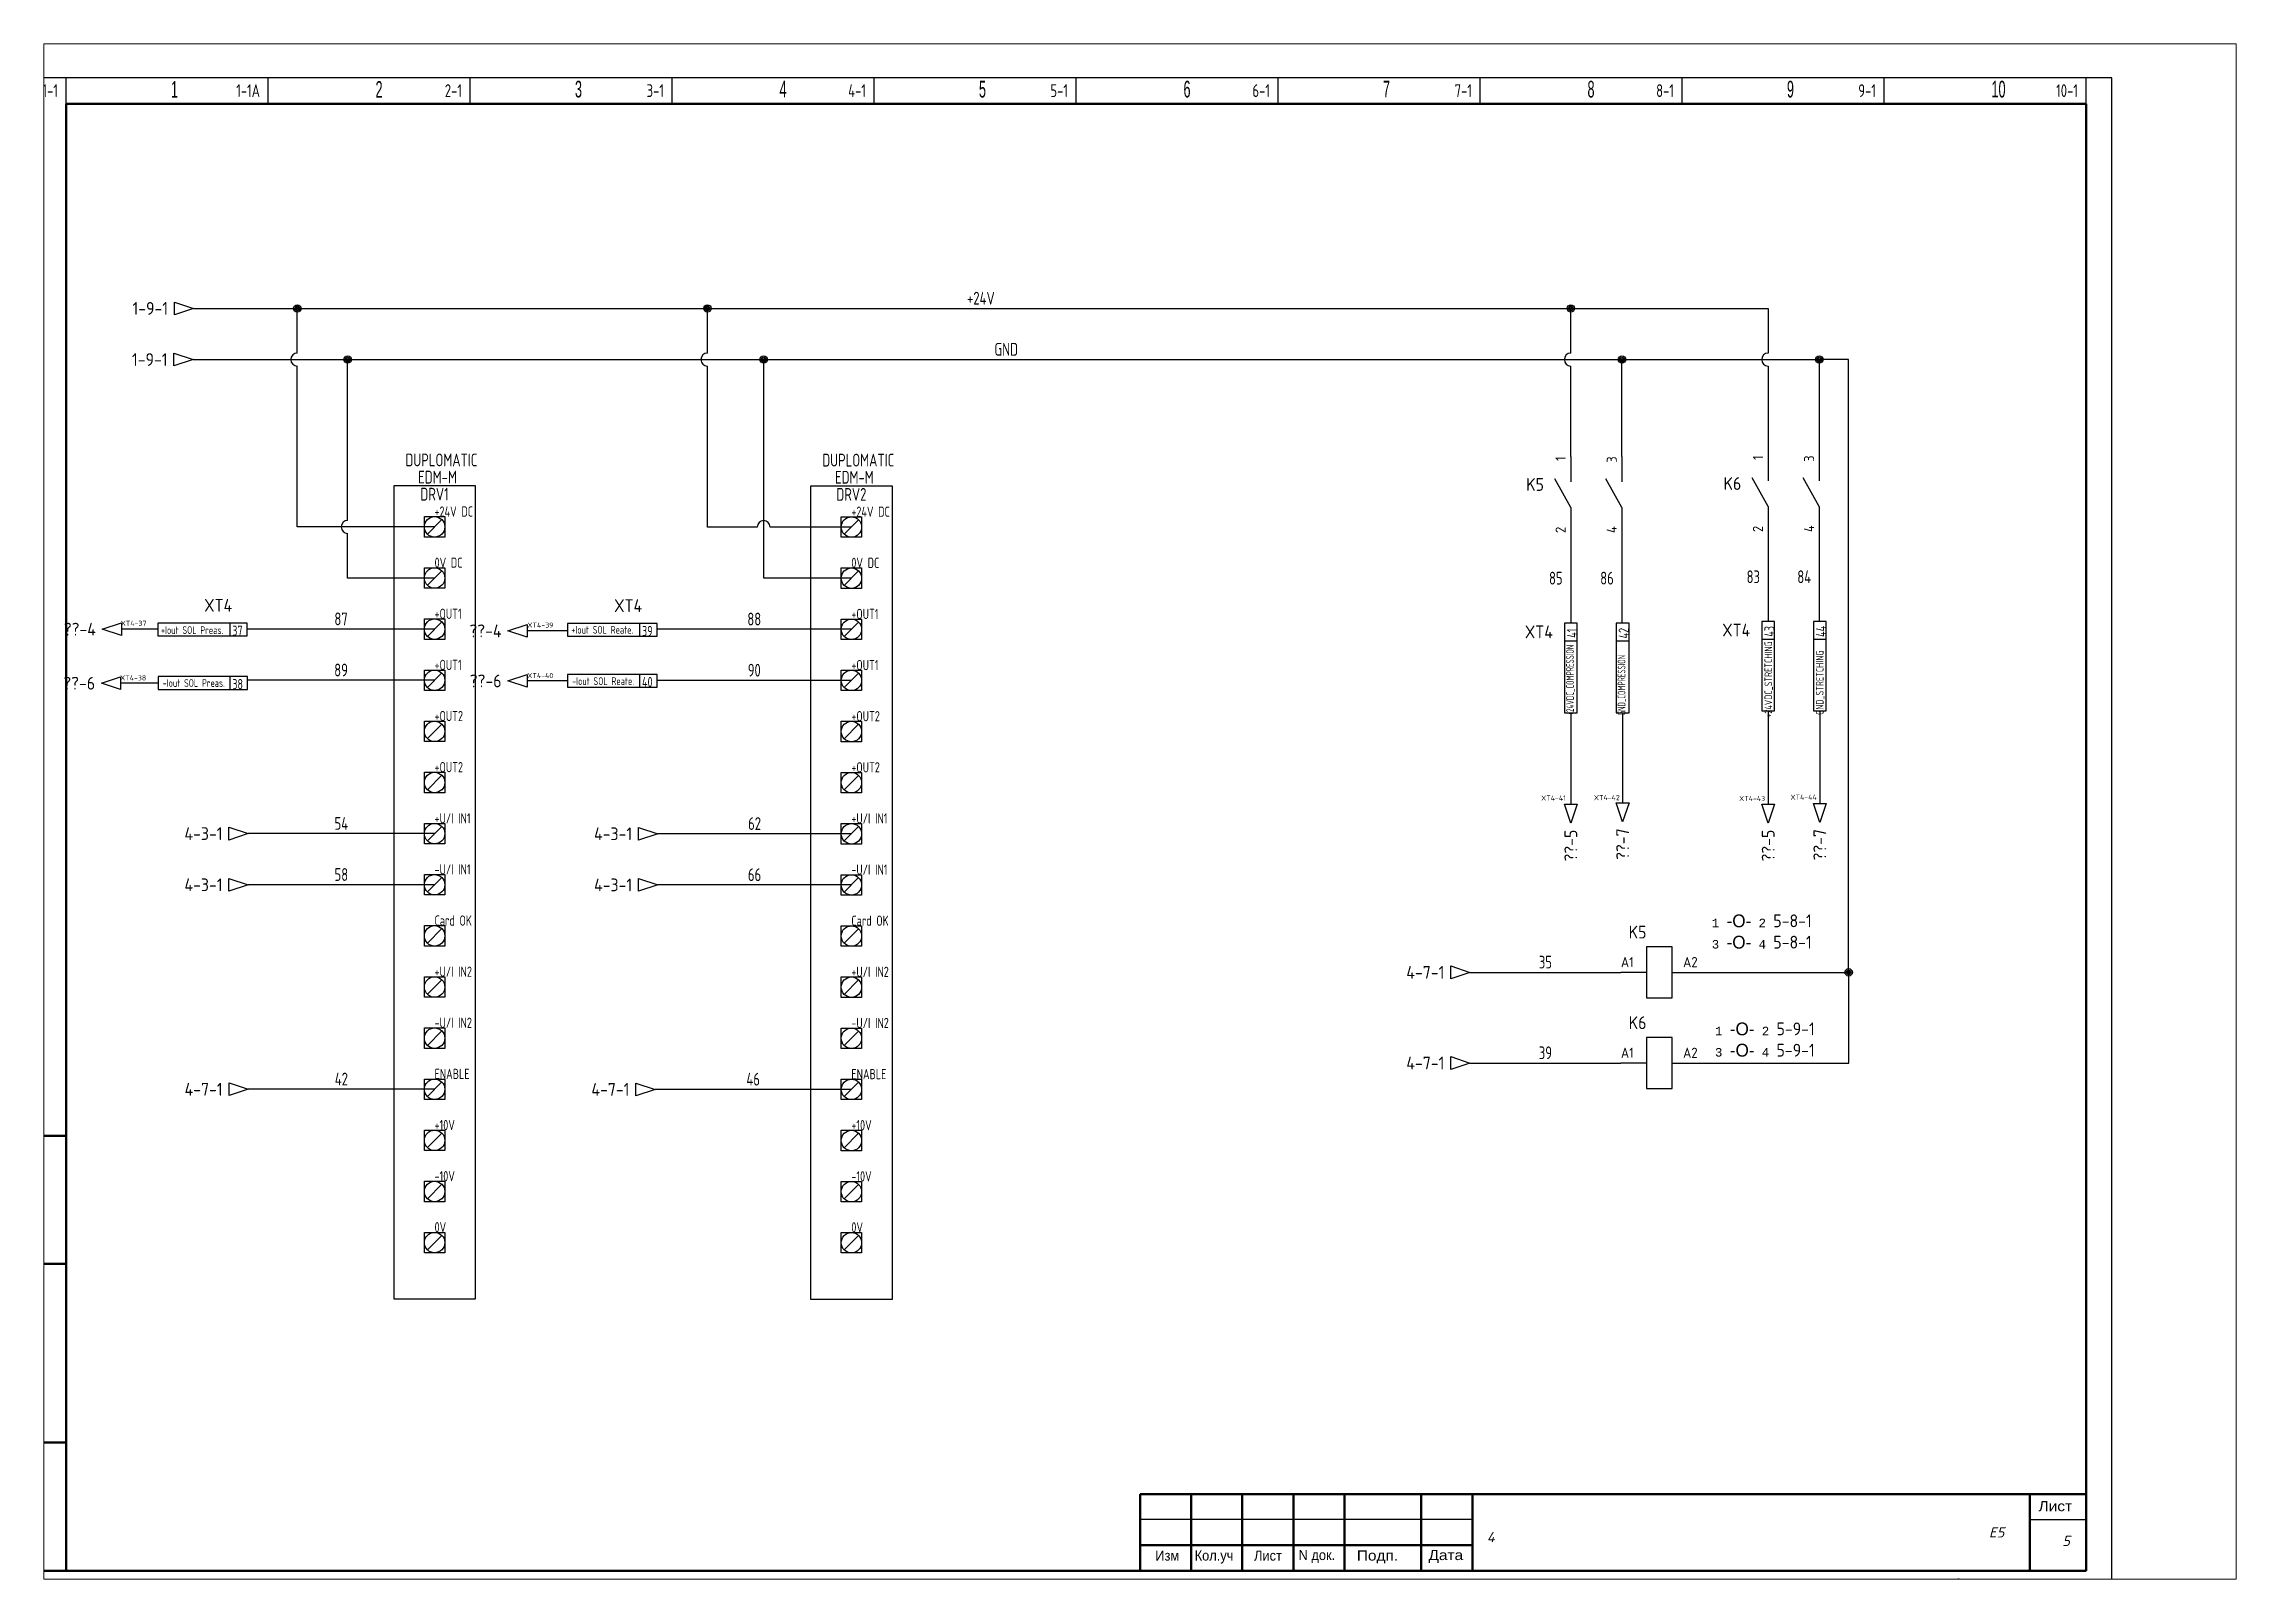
# Paper-space layout 'Layout2' of a CAD drawing. Extents: x 29 to 257, y 20 to 180.
# The model-space entities are those that its viewports show. They can reach past a viewport. Long polylines and large blocks are cut down to what shows.
import ezdxf
from ezdxf.enums import TextEntityAlignment as Align

# ---------------------------------------------------------------- set-up
doc = ezdxf.new("R2010")
doc.units = 0
doc.linetypes.add('Caddy_Solid', pattern=[0])
for name, color, linetype in [('100', 7, 'Continuous'), ('BLU_2.5mm^2', 5, 'Continuous'), ('DESC', 1, 'Continuous'), ('GRN_0.75mm^2', 3, 'Continuous'), ('MISC', 2, 'Continuous'), ('RED_2.5mm^2', 1, 'Continuous'), ('SYMS', 7, 'Continuous'), ('TAGS', 51, 'Continuous'), ('TERMS', 4, 'Continuous'), ('TITLE', 7, 'Continuous'), ('WIREFIXED', 130, 'Continuous'), ('WIRENO', 70, 'Continuous'), ('XREF', 7, 'Continuous')]:
    doc.layers.add(name, color=color, linetype=linetype)
doc.styles.add('Caddy_Vectorfont1n', font='arial.ttf', dxfattribs={"width": 1.1})
doc.styles.add('Caddy_Vectorfont1p', font='arial.ttf', dxfattribs={"width": 0.9})
doc.styles.add('ITALIC', font='ITALIC')
doc.styles.add('SIMPLEX', font='simplex')
doc.styles.add('WD_IEC', font='ISOCP2.shx', dxfattribs={"width": 0.9, "height": 4})

psp = doc.layouts.new('Layout2')

msp = doc.modelspace()

# ---------------------------------------------------------------- texts
at = {"lineweight": 60, "style": 'Caddy_Vectorfont1p', "width": 0.54}
for s, height, p in [('1', 3.27, (20.5, 288.1)), ('2', 3.27, (60.5, 288.1)), ('3', 3.27, (99.5, 288.16)), ('4', 3.27, (139.5, 288.16)), ('5', 3.27, (178.5, 288.16)), ('6', 3.27, (218.5, 288.16)), ('7', 3.27, (257.5, 288.16)), ('8', 3.27, (297.5, 288.16)), ('9', 3.27, (336.5, 288.16)), ('10', 3.275, (376.5, 288.16))]:
    msp.add_text(s, height=height, dxfattribs=at).set_placement(p)
at = {"layer": '100', "lineweight": 25, "style": 'Caddy_Vectorfont1n'}
for s, width, p in [('Лист', 1.1, (385.7, 11.64)), ('Изм', 0.913, (212.99, 1.97)), ('Кол.уч', 0.913, (220.68, 1.99)), ('Лист', 0.913, (232.29, 1.97)), ('N док.', 0.913, (241, 2.08)), ('Подп.', 1.1, (252.39, 1.99)), ('Дата', 1.1, (266.4, 2.08)), ('Формат А3', 1.1, (355.56, -3.51))]:
    msp.add_text(s, height=1.965, dxfattribs=dict(at, width=width)).set_placement(p)
at = {"layer": 'XREF', "char_height": 2.5, "attachment_point": 1, "style": 'WD_IEC'}
for s, insert in [('\\W1;{\\Fmonotxt.shx|c0;\\H0.67x;1 }{\\Facaderef.shx|c0;-O-} {\\Fmonotxt.shx|c0;\\H0.67x;2} 5-8-1\\P{\\Fmonotxt.shx|c0;\\H0.67x;3 }{\\Facaderef.shx|c0;-O-} {\\Fmonotxt.shx|c0;\\H0.67x;4} 5-8-1', (321.8, 128.36)), ('\\W1;{\\Fmonotxt.shx|c0;\\H0.67x;1 }{\\Facaderef.shx|c0;-O-} {\\Fmonotxt.shx|c0;\\H0.67x;2} 5-9-1\\P{\\Fmonotxt.shx|c0;\\H0.67x;3 }{\\Facaderef.shx|c0;-O-} {\\Fmonotxt.shx|c0;\\H0.67x;4} 5-9-1', (322.43, 107.23))]:
    msp.add_mtext(s, dxfattribs=dict(at, insert=insert))

# ---------------------------------------------------------------- blocks, each defined once
blk = doc.blocks.new('wd_tb')
at = {"layer": 'TITLE', "color": 1, "style": 'SIMPLEX'}
blk.add_attdef('CAD#', (-14.33, 3.62), '', height=1.25, rotation=90, dxfattribs=at)
at = {"layer": 'TITLE', "color": 1}
for tag, p, height, style in [('JOB#', (277.8, 5.56), 2, 'ITALIC'), ('ENGINEER', (9.37, -2.98), 1.25, 'ITALIC'), ('CHKDBY', (40.35, -2.98), 1.25, 'ITALIC'), ('DRAWNBY', (70.5, -3.39), 1.25, 'ITALIC'), ('DATE', (98.17, -3.8), 1.25, 'SIMPLEX'), ('SHTS', (385.36, -3.42), 2, 'ITALIC')]:
    blk.add_attdef(tag, p, '', height=height, dxfattribs=dict(at, style=style))
at = {"layer": 'TITLE', "color": 1, "style": 'ITALIC'}
for tag, p in [('DWG#', (377.5, 6.5)), ('TITLE#1', (133.27, -3.8)), ('TITLE#2', (163.84, -3.8)), ('TITLE#3', (197.71, -3.8))]:
    blk.add_attdef(tag, text='', height=2, dxfattribs=at).set_placement(p, align=Align.CENTER)
blk.add_attdef('SH#', text='', height=2, dxfattribs=at).set_placement((391.86, 4.83), align=Align.RIGHT)
at = {"layer": 'TITLE', "color": 7, "flags": 9}
blk.add_attdef('WD_TB', (-0.02, 0.56), '', height=1.57, dxfattribs=at)
at = {"layer": 'TITLE', "color": 1, "style": 'ITALIC', "flags": 3}
blk.add_attdef('TITLE#4', text='', height=2, dxfattribs=at).set_placement((230.75, -4.22), align=Align.CENTER)
blk = doc.blocks.new('DUPLOMATIC_018')
at = {"layer": 'SYMS'}
for p, q in [((-458.37, -44.06), (-474.37, -44.06)), ((-474.37, -44.06), (-474.37, -203.06)), ((-458.37, -203.06), (-458.37, -44.06)), ((-468.37, -50.06), (-464.37, -50.06)), ((-468.37, -54.06), (-468.37, -50.06)), ((-468.37, -50.06), (-464.37, -50.06)), ((-468.37, -54.06), (-468.37, -50.06)), ((-464.96, -50.64), (-467.79, -53.47)), ((-464.37, -50.06), (-464.37, -54.06)), ((-464.37, -50.06), (-464.37, -54.06)), ((-464.37, -54.06), (-468.37, -54.06)), ((-464.37, -54.06), (-468.37, -54.06)), ((-468.37, -60.06), (-464.37, -60.06)), ((-468.37, -64.06), (-468.37, -60.06)), ((-464.37, -64.06), (-468.37, -64.06)), ((-464.96, -60.64), (-467.79, -63.47)), ((-464.37, -60.06), (-464.37, -64.06)), ((-468.37, -70.06), (-464.37, -70.06)), ((-468.37, -74.06), (-468.37, -70.06)), ((-464.96, -70.64), (-467.79, -73.47)), ((-464.37, -70.06), (-464.37, -74.06)), ((-464.37, -74.06), (-468.37, -74.06)), ((-468.37, -80.06), (-464.37, -80.06)), ((-468.37, -84.06), (-468.37, -80.06)), ((-468.37, -80.06), (-464.37, -80.06)), ((-468.37, -84.06), (-468.37, -80.06)), ((-464.96, -80.64), (-467.79, -83.47)), ((-464.37, -80.06), (-464.37, -84.06)), ((-464.37, -80.06), (-464.37, -84.06)), ((-464.37, -84.06), (-468.37, -84.06)), ((-464.37, -84.06), (-468.37, -84.06)), ((-468.37, -90.06), (-464.37, -90.06)), ((-468.37, -94.06), (-468.37, -90.06)), ((-468.37, -90.06), (-464.37, -90.06)), ((-468.37, -94.06), (-468.37, -90.06)), ((-464.37, -94.06), (-468.37, -94.06)), ((-464.37, -94.06), (-468.37, -94.06)), ((-464.96, -90.64), (-467.79, -93.47)), ((-464.37, -90.06), (-464.37, -94.06)), ((-464.37, -90.06), (-464.37, -94.06)), ((-468.37, -100.06), (-464.37, -100.06)), ((-468.37, -104.06), (-468.37, -100.06)), ((-468.37, -100.06), (-464.37, -100.06)), ((-468.37, -104.06), (-468.37, -100.06)), ((-464.96, -100.64), (-467.79, -103.47)), ((-464.37, -100.06), (-464.37, -104.06)), ((-464.37, -100.06), (-464.37, -104.06)), ((-464.37, -104.06), (-468.37, -104.06)), ((-464.37, -104.06), (-468.37, -104.06)), ((-468.37, -110.06), (-464.37, -110.06)), ((-468.37, -114.06), (-468.37, -110.06)), ((-468.37, -110.06), (-464.37, -110.06)), ((-468.37, -114.06), (-468.37, -110.06)), ((-464.96, -110.64), (-467.79, -113.47)), ((-464.37, -110.06), (-464.37, -114.06)), ((-464.37, -110.06), (-464.37, -114.06)), ((-464.37, -114.06), (-468.37, -114.06)), ((-464.37, -114.06), (-468.37, -114.06)), ((-468.37, -120.06), (-464.37, -120.06)), ((-468.37, -124.06), (-468.37, -120.06)), ((-464.37, -124.06), (-468.37, -124.06)), ((-464.96, -120.64), (-467.79, -123.47)), ((-464.37, -120.06), (-464.37, -124.06)), ((-468.37, -130.06), (-464.37, -130.06)), ((-468.37, -134.06), (-468.37, -130.06)), ((-468.37, -130.06), (-464.37, -130.06)), ((-468.37, -134.06), (-468.37, -130.06)), ((-464.96, -130.64), (-467.79, -133.47)), ((-464.37, -130.06), (-464.37, -134.06)), ((-464.37, -130.06), (-464.37, -134.06)), ((-464.37, -134.06), (-468.37, -134.06)), ((-464.37, -134.06), (-468.37, -134.06)), ((-468.37, -140.06), (-464.37, -140.06)), ((-468.37, -144.06), (-468.37, -140.06)), ((-468.37, -140.06), (-464.37, -140.06)), ((-468.37, -144.06), (-468.37, -140.06)), ((-464.96, -140.64), (-467.79, -143.47)), ((-464.37, -140.06), (-464.37, -144.06)), ((-464.37, -140.06), (-464.37, -144.06)), ((-464.37, -144.06), (-468.37, -144.06)), ((-464.37, -144.06), (-468.37, -144.06)), ((-468.37, -150.06), (-464.37, -150.06)), ((-468.37, -154.06), (-468.37, -150.06)), ((-468.37, -150.06), (-464.37, -150.06)), ((-468.37, -154.06), (-468.37, -150.06)), ((-464.37, -154.06), (-468.37, -154.06)), ((-464.37, -154.06), (-468.37, -154.06)), ((-464.96, -150.64), (-467.79, -153.47)), ((-464.37, -150.06), (-464.37, -154.06)), ((-464.37, -150.06), (-464.37, -154.06)), ((-468.37, -160.06), (-464.37, -160.06)), ((-468.37, -164.06), (-468.37, -160.06)), ((-464.96, -160.64), (-467.79, -163.47)), ((-464.37, -160.06), (-464.37, -164.06)), ((-464.37, -164.06), (-468.37, -164.06)), ((-468.37, -170.06), (-464.37, -170.06)), ((-468.37, -174.06), (-468.37, -170.06)), ((-464.96, -170.64), (-467.79, -173.47)), ((-464.37, -170.06), (-464.37, -174.06)), ((-464.37, -174.06), (-468.37, -174.06)), ((-468.37, -180.06), (-464.37, -180.06)), ((-468.37, -184.06), (-468.37, -180.06)), ((-468.37, -180.06), (-464.37, -180.06)), ((-468.37, -184.06), (-468.37, -180.06)), ((-464.37, -184.06), (-468.37, -184.06)), ((-464.37, -184.06), (-468.37, -184.06)), ((-464.96, -180.64), (-467.79, -183.47)), ((-464.37, -180.06), (-464.37, -184.06)), ((-464.37, -180.06), (-464.37, -184.06)), ((-468.37, -190.05), (-464.37, -190.05)), ((-468.37, -194.05), (-468.37, -190.05)), ((-468.37, -190.05), (-464.37, -190.05)), ((-468.37, -194.05), (-468.37, -190.05)), ((-464.96, -190.64), (-467.79, -193.47)), ((-464.37, -190.05), (-464.37, -194.05)), ((-464.37, -190.05), (-464.37, -194.05)), ((-464.37, -194.05), (-468.37, -194.05)), ((-464.37, -194.05), (-468.37, -194.05)), ((-474.37, -203.06), (-458.37, -203.06))]:
    blk.add_line(p, q, dxfattribs=at)
for centre in [(-466.37, -52.06), (-466.37, -62.06), (-466.37, -72.06), (-466.37, -82.06), (-466.37, -92.06), (-466.37, -102.06), (-466.37, -112.06), (-466.37, -122.06), (-466.37, -132.06), (-466.37, -142.06), (-466.37, -152.06), (-466.37, -162.06), (-466.37, -172.06), (-466.37, -182.06), (-466.37, -192.05)]:
    blk.add_circle(centre, 2, dxfattribs=at)
at = {"style": 'WD_IEC', "width": 0.8}
for tag, p in [('TERM01', (-466.37, -50.06)), ('TERM02', (-466.37, -60.06)), ('TERM03', (-466.37, -70.06)), ('TERM04', (-466.37, -80.06)), ('TERM05', (-466.37, -90.06)), ('TERM06', (-466.37, -100.06)), ('TERM07', (-466.37, -110.06)), ('TERM08', (-466.37, -120.06)), ('TERM09', (-466.37, -130.06)), ('TERM10', (-466.37, -140.06)), ('TERM11', (-466.37, -150.06)), ('TERM12', (-466.37, -160.06)), ('TERM13', (-466.37, -170.06)), ('TERM14', (-466.37, -180.06)), ('TERM15', (-466.37, -190.05))]:
    blk.add_attdef(tag, p, '', height=2, dxfattribs=at)
at = {"style": 'WD_IEC', "flags": 1}
for tag, p in [('X4TERM01', (-466.37, -52.06)), ('X4TERM02', (-466.37, -62.06)), ('X4TERM03', (-466.37, -72.06)), ('X4TERM04', (-466.37, -82.06)), ('X4TERM05', (-466.37, -92.06)), ('X4TERM06', (-466.37, -102.06)), ('X4TERM07', (-466.37, -112.06)), ('X4TERM08', (-466.37, -122.06)), ('X4TERM09', (-466.37, -132.06)), ('X4TERM10', (-466.37, -142.06)), ('X4TERM11', (-466.37, -152.06)), ('X4TERM12', (-466.37, -162.06)), ('X4TERM13', (-466.37, -172.06)), ('X4TERM14', (-466.37, -182.06)), ('X4TERM15', (-466.37, -192.05))]:
    blk.add_attdef(tag, p, '', height=0.08, dxfattribs=at)
at = {"flags": 1}
blk.add_attdef('X4LINK', (-466.37, -52.06), '', height=0.01, dxfattribs=at)
at = {"layer": 'SYMS', "style": 'WD_IEC'}
for tag, width, p in [('INST', 0.8, (-466.37, -25.56)), ('MFG', 0.8, (-466.37, -31.56)), ('LOC', 0.8, (-466.37, -28.56)), ('CAT', 0.8, (-466.37, -34.56)), ('LINE2', 0.9, (-466.37, -40.56)), ('LINE1', 0.9, (-466.37, -37.56)), ('DESC', 0.9, (-466.37, -43.59)), ('TAG', 0.8, (-466.37, -46.91))]:
    blk.add_attdef(tag, text='', height=2.5, dxfattribs=dict(at, width=width)).set_placement(p, align=Align.CENTER)
at = {"layer": 'SYMS', "linetype": 'Continuous', "style": 'WD_IEC', "width": 0.9, "flags": 9}
blk.add_attdef('ASSYCODE', text='', height=0.32, dxfattribs=at).set_placement((-462.69, -34.92), align=Align.CENTER)
blk = doc.blocks.new('VCR21')
for p, q in [((0, 7.5), (0, 2.5)), ((0, -2.5), (-3.125, 3.125)), ((0, -2.5), (0, -7.5))]:
    blk.add_line(p, q)
at = {"style": 'WD_IEC'}
for tag, p in [('INST', (-5.25, 7.75)), ('LOC', (-5.25, 4.25)), ('TAG2', (-5.25, 0.75)), ('XREF', (-5.25, -3.75)), ('DESC1', (-5.25, -7.6)), ('DESC3', (-5.25, -14.6)), ('DESC2', (-5.25, -11.1))]:
    blk.add_attdef(tag, text='', height=2.5, dxfattribs=at).set_placement(p, align=Align.RIGHT)
blk.add_attdef('TERM01', text='', height=2, rotation=90, dxfattribs=at).set_placement((-1, 7.5), align=Align.RIGHT)
at = {"style": 'WD_IEC', "flags": 1}
for tag, p, height in [('X2TERM01', (0, 7.5), 0.32), ('X4LINK', (-2, 0), 0.32), ('X1LINK', (-0.5, 0), 0.32), ('CONTACT', (4, -3.5), 1), ('FAMILY', (4, -5), 1), ('X8TERM02', (0, -7.5), 0.32)]:
    blk.add_attdef(tag, p, '', height=height, dxfattribs=at)
at = {"style": 'WD_IEC'}
blk.add_attdef('TERM02', (-1, -7.5), '', height=2, rotation=90, dxfattribs=at)
blk = doc.blocks.new('HCR1')
for p, q in [((-2.5, 0), (-7.5, 0)), ((2.5, 0), (7.5, 0))]:
    blk.add_line(p, q)
blk.add_lwpolyline([(-2.5, -5), (2.5, -5), (2.5, 5), (-2.5, 5)], close=True)
at = {"style": 'WD_IEC'}
for tag, p in [('INST', (-2.5, 13.62)), ('TAG1', (-2.5, 6.62)), ('LOC', (-2.5, 10.12)), ('DESC1', (-2.5, -10)), ('DESC2', (-2.5, -13.5)), ('DESC3', (-2.5, -17))]:
    blk.add_attdef(tag, text='', height=2.5, dxfattribs=at).set_placement(p, align=Align.RIGHT)
for tag, p, height, flags in [('MFG', (4.92, 12.12), 1.5, 9), ('CAT', (4.92, 9.62), 1.5, 9), ('X2LINK', (0, 5), 0.32, 1), ('X4TERM01', (-7.5, 0), 0.32, 1), ('TERM01', (-7.5, 1), 2, 8), ('X1TERM02', (7.5, 0), 0.32, 1), ('ASSYCODE', (3.5, -1.5), 1, 1), ('FAMILY', (3.5, -3), 1, 1), ('CATDESC', (3.5, -4.5), 1, 1), ('X8LINK', (0, -5), 0.32, 1)]:
    blk.add_attdef(tag, p, '', height=height, dxfattribs=dict(at, flags=flags))
at = {"style": 'WD_IEC', "flags": 8}
blk.add_attdef('TERM02', text='', height=2, dxfattribs=at).set_placement((7.5, 1), align=Align.RIGHT)
at = {"lineweight": 15, "style": 'WD_IEC'}
for tag, p in [('NO', (26.25, 0)), ('NC', (26.25, -4))]:
    blk.add_attdef(tag, text='', height=2.5, dxfattribs=at).set_placement(p, align=Align.RIGHT)
for tag, p in [('XREFNO', (27.75, 0)), ('XREFNC', (27.75, -4))]:
    blk.add_attdef(tag, p, '', height=2.5, dxfattribs=at)
blk = doc.blocks.new('WDDOT')
for radius in [0.72, 0.449, 0.223]:
    blk.add_circle((0, 0), radius)
blk = doc.blocks.new('HA1D3')
blk.add_lwpolyline([(0, 0), (-3.75, -1.25), (-3.75, 1.25)], close=True)
at = {"style": 'WD_IEC'}
blk.add_attdef('XREF', text='', height=2.5, dxfattribs=at).set_placement((-5, 0), align=Align.MIDDLE_RIGHT)
at = {"style": 'WD_IEC', "flags": 1}
blk.add_attdef('SIGCODE', text='', height=1, dxfattribs=at).set_placement((-2.5, 1.8), align=Align.RIGHT)
at = {"style": 'WD_IEC'}
for tag, p, height, flags in [('X1TERM01', (0, 0), 0.32, 1), ('WIRENO', (1.25, 1), 2.5, 8)]:
    blk.add_attdef(tag, p, '', height=height, dxfattribs=dict(at, flags=flags))
blk.add_attdef('DESC1', text='', height=2.5, dxfattribs=at).set_placement((1.25, -1), align=Align.TOP_LEFT)
blk = doc.blocks.new('WD_WNH')
at = {"linetype": 'Continuous', "style": 'WD_IEC', "width": 0.8}
blk.add_attdef('WIRENO', text='', height=2.5, dxfattribs=at).set_placement((0, 0.75), align=Align.CENTER)
at = {"style": 'WD_IEC', "flags": 1}
for tag, p in [('W08USER', (0, 0.375)), ('W04USER', (0, 0.875)), ('W05USER', (0, 0.75)), ('W09USER', (0, 0.25)), ('W03USER', (0, 1)), ('W06USER', (0, 0.625)), ('W07USER', (0, 0.5)), ('W02USER', (0, 1.125)), ('W01USER', (0, 1.25)), ('W10USER', (0, 0.125))]:
    blk.add_attdef(tag, text='', height=0.08, dxfattribs=at).set_placement(p, align=Align.CENTER)
blk = doc.blocks.new('WD_WNV')
at = {"linetype": 'Continuous', "style": 'WD_IEC', "width": 0.8}
blk.add_attdef('WIRENO', text='', height=2.5, dxfattribs=at).set_placement((-1.6, 0), align=Align.MIDDLE_RIGHT)
at = {"style": 'WD_IEC', "flags": 1}
for tag, p in [('W08USER', (-1, 0.375)), ('W04USER', (-1, 0.875)), ('W05USER', (-1, 0.75)), ('W09USER', (-1, 0.25)), ('W03USER', (-1, 1)), ('W06USER', (-1, 0.625)), ('W07USER', (-1, 0.5)), ('W02USER', (-1, 1.125)), ('W01USER', (-1, 1.25)), ('W10USER', (-1, 0.125))]:
    blk.add_attdef(tag, text='', height=0.08, dxfattribs=at).set_placement(p, align=Align.CENTER)
blk = doc.blocks.new('VT0001_002')
at = {"layer": 'BLU_2.5mm^2', "color": 0, "transparency": 33554687}
blk.add_line((0, -3.43), (2.5, -3.43), dxfattribs=at)
blk.add_lwpolyline([(0, -17.5), (2.5, -17.5), (2.5, 0), (0, 0)], close=True, dxfattribs=at)
at = {"color": 2, "lineweight": 15, "true_color": 0xf1eb1f, "transparency": 33554687, "style": 'WD_IEC'}
for tag, p in [('INST', (-2.25, 5.32)), ('LOC', (-2.25, 1.32)), ('DESC1', (-2.25, -10.43)), ('DESC2', (-2.25, -13.93)), ('DESC3', (-2.25, -17.43))]:
    blk.add_attdef(tag, text='', height=2.5, dxfattribs=at).set_placement(p, align=Align.RIGHT)
at = {"color": 2, "lineweight": 15, "true_color": 0xf1eb1f, "transparency": 33554687, "style": 'WD_IEC', "flags": 1}
for tag, p, height in [('ASSYCODE', (2.75, 7.32), 1), ('CATDESC', (2.75, 5.82), 1), ('MFG', (2.75, 3.82), 1.5), ('CAT', (2.75, 1.32), 1.5)]:
    blk.add_attdef(tag, p, '', height=height, dxfattribs=at)
at = {"color": 2, "lineweight": 15, "true_color": 0xf1eb1f, "transparency": 33554687, "style": 'WD_IEC', "width": 0.8}
blk.add_attdef('TERM01', text='', height=2, rotation=89.5557, dxfattribs=at).set_placement((0.47, -1.92), align=Align.TOP_CENTER)
at = {"color": 0, "transparency": 33554687, "flags": 1}
blk.add_attdef('X2LINK', (1.25, 0), '', height=0.01, dxfattribs=at)
at = {"color": 0, "transparency": 33554687, "style": 'WD_IEC', "flags": 1}
for tag, p, height in [('X2TERM01', (1.25, 0), 0.08), ('STRIPSEQ', (0, -3.43), 0.03), ('LINKTERM', (0, -3.47), 0.03), ('X8TERM01', (1.25, -17.5), 0.08)]:
    blk.add_attdef(tag, p, '', height=height, dxfattribs=at)
at = {"color": 2, "lineweight": 15, "true_color": 0xf1eb1f, "transparency": 33554687, "style": 'WD_IEC', "flags": 8}
blk.add_attdef('TAGSTRIP', text='', height=2.5, dxfattribs=at).set_placement((-2.25, -2.93), align=Align.RIGHT)
blk = doc.blocks.new('HA1S4')
blk.add_lwpolyline([(0, -3.75), (-1.25, 0), (1.25, 0)], close=True)
at = {"style": 'WD_IEC', "flags": 8}
blk.add_attdef('WIRENO', (-1, 1.25), '', height=2.5, rotation=90, dxfattribs=at)
at = {"style": 'WD_IEC'}
blk.add_attdef('DESC1', text='', height=2.5, rotation=90, dxfattribs=at).set_placement((1, 1.25), align=Align.TOP_LEFT)
at = {"style": 'WD_IEC', "flags": 1}
blk.add_attdef('X2TERM01', (0, 0), '', height=0.32, dxfattribs=at)
blk.add_attdef('SIGCODE', text='', height=1, dxfattribs=at).set_placement((-2.5, -3.2), align=Align.RIGHT)
at = {"style": 'WD_IEC'}
blk.add_attdef('XREF', text='', height=2.5, rotation=90, dxfattribs=at).set_placement((0, -5), align=Align.MIDDLE_RIGHT)
blk = doc.blocks.new('HA1S3')
blk.add_lwpolyline([(-3.75, 0), (0, 1.25), (0, -1.25)], close=True)
at = {"style": 'WD_IEC'}
blk.add_attdef('XREF', text='', height=2.5, dxfattribs=at).set_placement((-5, 0), align=Align.MIDDLE_RIGHT)
at = {"style": 'WD_IEC', "flags": 1}
blk.add_attdef('SIGCODE', text='', height=1, dxfattribs=at).set_placement((-2.5, 1.8), align=Align.RIGHT)
at = {"style": 'WD_IEC'}
for tag, p, height, flags in [('X1TERM01', (0, 0), 0.32, 1), ('WIRENO', (1.25, 1), 2.5, 8)]:
    blk.add_attdef(tag, p, '', height=height, dxfattribs=dict(at, flags=flags))
blk.add_attdef('DESC1', text='', height=2.5, dxfattribs=at).set_placement((1.25, -1), align=Align.TOP_LEFT)

# ---------------------------------------------------------------- linework, layer by layer
at = {"linetype": 'Caddy_Solid', "lineweight": 25}
for p, q in [((0, 287), (0, 292)), ((39.5, 287), (39.5, 292)), ((79, 287), (79, 292)), ((118.5, 287), (118.5, 292)), ((158, 287), (158, 292)), ((197.5, 287), (197.5, 292)), ((237, 287), (237, 292)), ((276.5, 287), (276.5, 292)), ((316, 287), (316, 292)), ((355.5, 287), (355.5, 292)), ((395, 287), (395, 292))]:
    msp.add_line(p, q, dxfattribs=at)
at = {"layer": '100', "linetype": 'Caddy_Solid', "lineweight": 50}
for p, q in [((0, 286.94), (395, 286.94)), ((0, 286.94), (0, 0)), ((395, 286.94), (395, 0)), ((-12, 85.06), (0, 85.06)), ((-12, 60), (0, 60)), ((-12, 25.06), (0, 25.06)), ((210, 15), (395, 15)), ((210, 0), (210, 15)), ((220, 0), (220, 15)), ((230, 0), (230, 15)), ((240, 0), (240, 15)), ((250, 0), (250, 15)), ((265, 0), (265, 15)), ((275, 0), (275, 15)), ((384, 0), (384, 15)), ((210, 5), (275, 5)), ((395, 0), (-12, 0))]:
    msp.add_line(p, q, dxfattribs=at)
at = {"layer": '100', "linetype": 'Caddy_Solid', "lineweight": 25}
for p, q in [((275, 10), (210, 10)), ((384, 10), (395, 10))]:
    msp.add_line(p, q, dxfattribs=at)
at = {"layer": 'GRN_0.75mm^2'}
for p, q in [((17.91, 184.16), (10.82, 184.16)), ((72.04, 184.17), (35.47, 184.17)), ((98.07, 183.83), (90.14, 183.83)), ((153.55, 184.14), (115.57, 184.14)), ((17.97, 173.59), (10.66, 173.59)), ((72.04, 174.17), (35.47, 174.17)), ((98.07, 174.04), (90.14, 174.04)), ((153.55, 174.14), (115.57, 174.14)), ((72.04, 144.17), (35.58, 144.17)), ((153.55, 144.14), (115.68, 144.14)), ((72.04, 134.17), (35.58, 134.17)), ((153.55, 134.14), (115.68, 134.14)), ((274.51, 117.04), (304.03, 117.04)), ((274.51, 99.3), (304.03, 99.3)), ((72.04, 94.17), (35.6, 94.17)), ((153.55, 94.14), (115.15, 94.14))]:
    msp.add_line(p, q, dxfattribs=at)
at = {"layer": 'RED_2.5mm^2'}
for p, q in [((24.93, 246.9), (332.83, 246.9)), ((45.2, 238.17), (45.2, 246.9)), ((125.4, 238.17), (125.4, 246.9)), ((294.24, 238.17), (294.24, 246.9)), ((332.83, 246.9), (332.83, 238.17)), ((24.83, 236.9), (342.83, 236.9)), ((55.05, 205.44), (55.05, 236.9)), ((136.4, 194.14), (136.4, 236.9)), ((304.24, 217.97), (304.24, 236.9)), ((342.83, 236.9), (342.83, 218.15)), ((348.55, 236.9), (342.83, 236.9)), ((348.55, 117.04), (348.55, 236.9)), ((45.2, 204.17), (45.2, 235.63)), ((125.4, 204.14), (125.4, 235.63)), ((294.24, 217.97), (294.24, 235.63)), ((332.83, 235.63), (332.83, 218.15)), ((72.04, 204.17), (45.2, 204.17)), ((55.05, 194.17), (55.05, 202.9)), ((135.13, 204.14), (125.4, 204.14)), ((153.55, 204.14), (137.67, 204.14)), ((294.24, 202.97), (294.24, 185.31)), ((304.24, 202.97), (304.24, 185.31)), ((332.83, 203.15), (332.83, 185.66)), ((342.83, 203.15), (342.83, 185.66)), ((72.04, 194.17), (55.05, 194.17)), ((153.55, 194.14), (136.4, 194.14)), ((294.24, 167.81), (294.24, 149.94)), ((304.37, 167.81), (304.37, 150.2)), ((332.83, 168.16), (332.83, 149.94)), ((342.93, 168.16), (342.93, 150.07)), ((319.03, 117.04), (348.55, 117.04)), ((348.58, 99.3), (348.58, 117.04)), ((319.03, 99.3), (348.58, 99.3))]:
    msp.add_line(p, q, dxfattribs=at)
for centre, start, end in [((45.2, 236.9), 90, 270), ((125.4, 236.9), 90, 270), ((294.24, 236.9), 90, 270), ((332.83, 236.9), 90, 270), ((55.05, 204.17), 90, 270), ((136.4, 204.14), 0, 180)]:
    msp.add_arc(centre, 1.27, start, end, dxfattribs=at)
at = {"layer": 'SYMS'}
msp.add_lwpolyline([(-20, -5), (400, -5), (400, 292), (-20, 292)], close=True, dxfattribs=at)

# ---------------------------------------------------------------- block references
ref = msp.add_blockref('HA1D3', (24.93, 246.9), dxfattribs=at)
ref.add_attrib('XREF', '1-9-1', dxfattribs={"layer": 'XREF', "height": 2.5, "style": 'WD_IEC'}).set_placement((19.93, 246.9), align=Align.MIDDLE_RIGHT)
for p in [(45.2, 246.9), (125.4, 246.9), (294.24, 246.9), (55.05, 236.9), (136.4, 236.9), (304.24, 236.9), (342.83, 236.9), (348.58, 117.04)]:
    msp.add_blockref('WDDOT', p, dxfattribs=at)
ref = msp.add_blockref('HA1D3', (24.83, 236.9), dxfattribs=at)
ref.add_attrib('XREF', '1-9-1', dxfattribs={"layer": 'XREF', "height": 2.5, "style": 'WD_IEC'}).set_placement((19.83, 236.9), align=Align.MIDDLE_RIGHT)
ref = msp.add_blockref('DUPLOMATIC_018', (538.42, 256.23), dxfattribs=at)
ref.add_attrib('MFG', 'DUPLOMATIC', dxfattribs={"height": 2.5, "style": 'WD_IEC', "width": 0.8}).set_placement((73.38, 216.01), align=Align.CENTER)
ref.add_attrib('TAG', 'DRV1', dxfattribs={"layer": 'TAGS', "height": 2.5, "style": 'WD_IEC', "width": 0.8}).set_placement((72.04, 209.32), align=Align.CENTER)
ref.add_attrib('CAT', 'EDM-M', dxfattribs={"height": 2.5, "style": 'WD_IEC', "width": 0.8}).set_placement((72.62, 212.65), align=Align.CENTER)
ref.add_attrib('TERM01', '+24V DC', (72.04, 206.17), dxfattribs={"layer": 'TERMS', "height": 2, "style": 'WD_IEC', "width": 0.8})
ref.add_attrib('TERM02', '0V DC', (72.04, 196.17), dxfattribs={"layer": 'TERMS', "height": 2, "style": 'WD_IEC', "width": 0.8})
ref.add_attrib('TERM03', '+OUT1', (72.04, 186.17), dxfattribs={"layer": 'TERMS', "height": 2, "style": 'WD_IEC', "width": 0.8})
ref.add_attrib('TERM04', '+OUT1', (72.04, 176.17), dxfattribs={"layer": 'TERMS', "height": 2, "style": 'WD_IEC', "width": 0.8})
ref.add_attrib('TERM05', '+OUT2', (72.04, 166.17), dxfattribs={"layer": 'TERMS', "height": 2, "style": 'WD_IEC', "width": 0.8})
ref.add_attrib('TERM06', '+OUT2', (72.04, 156.17), dxfattribs={"layer": 'TERMS', "height": 2, "style": 'WD_IEC', "width": 0.8})
ref.add_attrib('TERM07', '+U/I IN1', (72.04, 146.17), dxfattribs={"layer": 'TERMS', "height": 2, "style": 'WD_IEC', "width": 0.8})
ref.add_attrib('TERM08', '-U/I IN1', (72.04, 136.17), dxfattribs={"layer": 'TERMS', "height": 2, "style": 'WD_IEC', "width": 0.8})
ref.add_attrib('TERM09', 'Card OK', (72.04, 126.17), dxfattribs={"layer": 'TERMS', "height": 2, "style": 'WD_IEC', "width": 0.8})
ref.add_attrib('TERM10', '+U/I IN2', (72.04, 116.17), dxfattribs={"layer": 'TERMS', "height": 2, "style": 'WD_IEC', "width": 0.8})
ref.add_attrib('TERM11', '-U/I IN2', (72.04, 106.17), dxfattribs={"layer": 'TERMS', "height": 2, "style": 'WD_IEC', "width": 0.8})
ref.add_attrib('TERM12', 'ENABLE', (72.04, 96.17), dxfattribs={"layer": 'TERMS', "height": 2, "style": 'WD_IEC', "width": 0.8})
ref.add_attrib('TERM13', '+10V', (72.04, 86.17), dxfattribs={"layer": 'TERMS', "height": 2, "style": 'WD_IEC', "width": 0.8})
ref.add_attrib('TERM14', '-10V', (72.04, 76.17), dxfattribs={"layer": 'TERMS', "height": 2, "style": 'WD_IEC', "width": 0.8})
ref.add_attrib('TERM15', '0V', (72.04, 66.18), dxfattribs={"layer": 'TERMS', "height": 2, "style": 'WD_IEC', "width": 0.8})
ref = msp.add_blockref('DUPLOMATIC_018', (619.93, 256.2), dxfattribs=at)
ref.add_attrib('MFG', 'DUPLOMATIC', dxfattribs={"height": 2.5, "style": 'WD_IEC', "width": 0.8}).set_placement((154.89, 215.98), align=Align.CENTER)
ref.add_attrib('TAG', 'DRV2', dxfattribs={"layer": 'TAGS', "height": 2.5, "style": 'WD_IEC', "width": 0.8}).set_placement((153.55, 209.28), align=Align.CENTER)
ref.add_attrib('CAT', 'EDM-M', dxfattribs={"height": 2.5, "style": 'WD_IEC', "width": 0.8}).set_placement((154.13, 212.62), align=Align.CENTER)
ref.add_attrib('TERM01', '+24V DC', (153.55, 206.14), dxfattribs={"layer": 'TERMS', "height": 2, "style": 'WD_IEC', "width": 0.8})
ref.add_attrib('TERM02', '0V DC', (153.55, 196.14), dxfattribs={"layer": 'TERMS', "height": 2, "style": 'WD_IEC', "width": 0.8})
ref.add_attrib('TERM03', '+OUT1', (153.55, 186.14), dxfattribs={"layer": 'TERMS', "height": 2, "style": 'WD_IEC', "width": 0.8})
ref.add_attrib('TERM04', '+OUT1', (153.55, 176.14), dxfattribs={"layer": 'TERMS', "height": 2, "style": 'WD_IEC', "width": 0.8})
ref.add_attrib('TERM05', '+OUT2', (153.55, 166.14), dxfattribs={"layer": 'TERMS', "height": 2, "style": 'WD_IEC', "width": 0.8})
ref.add_attrib('TERM06', '+OUT2', (153.55, 156.14), dxfattribs={"layer": 'TERMS', "height": 2, "style": 'WD_IEC', "width": 0.8})
ref.add_attrib('TERM07', '+U/I IN1', (153.55, 146.14), dxfattribs={"layer": 'TERMS', "height": 2, "style": 'WD_IEC', "width": 0.8})
ref.add_attrib('TERM08', '-U/I IN1', (153.55, 136.14), dxfattribs={"layer": 'TERMS', "height": 2, "style": 'WD_IEC', "width": 0.8})
ref.add_attrib('TERM09', 'Card OK', (153.55, 126.14), dxfattribs={"layer": 'TERMS', "height": 2, "style": 'WD_IEC', "width": 0.8})
ref.add_attrib('TERM10', '+U/I IN2', (153.55, 116.14), dxfattribs={"layer": 'TERMS', "height": 2, "style": 'WD_IEC', "width": 0.8})
ref.add_attrib('TERM11', '-U/I IN2', (153.55, 106.14), dxfattribs={"layer": 'TERMS', "height": 2, "style": 'WD_IEC', "width": 0.8})
ref.add_attrib('TERM12', 'ENABLE', (153.55, 96.14), dxfattribs={"layer": 'TERMS', "height": 2, "style": 'WD_IEC', "width": 0.8})
ref.add_attrib('TERM13', '+10V', (153.55, 86.14), dxfattribs={"layer": 'TERMS', "height": 2, "style": 'WD_IEC', "width": 0.8})
ref.add_attrib('TERM14', '-10V', (153.55, 76.14), dxfattribs={"layer": 'TERMS', "height": 2, "style": 'WD_IEC', "width": 0.8})
ref.add_attrib('TERM15', '0V', (153.55, 66.15), dxfattribs={"layer": 'TERMS', "height": 2, "style": 'WD_IEC', "width": 0.8})
ref = msp.add_blockref('VCR21', (294.24, 210.47), dxfattribs=at)
ref.add_attrib('TAG2', 'K5', dxfattribs={"layer": 'TAGS', "height": 2.5, "style": 'WD_IEC'}).set_placement((288.99, 211.22), align=Align.RIGHT)
ref.add_attrib('TERM01', '1', dxfattribs={"layer": 'TERMS', "height": 2, "rotation": 90, "style": 'WD_IEC'}).set_placement((293.24, 217.97), align=Align.RIGHT)
ref.add_attrib('TERM02', '2', (293.24, 202.97), dxfattribs={"layer": 'TERMS', "height": 2, "rotation": 90, "style": 'WD_IEC'})
ref = msp.add_blockref('VCR21', (304.24, 210.47), dxfattribs=at)
ref.add_attrib('TERM01', '3', dxfattribs={"layer": 'TERMS', "height": 2, "rotation": 90, "style": 'WD_IEC'}).set_placement((303.24, 217.97), align=Align.RIGHT)
ref.add_attrib('TERM02', '4', (303.24, 202.97), dxfattribs={"layer": 'TERMS', "height": 2, "rotation": 90, "style": 'WD_IEC'})
ref = msp.add_blockref('VCR21', (332.83, 210.65), dxfattribs=at)
ref.add_attrib('TAG2', 'K6', dxfattribs={"layer": 'TAGS', "height": 2.5, "style": 'WD_IEC'}).set_placement((327.58, 211.4), align=Align.RIGHT)
ref.add_attrib('TERM01', '1', dxfattribs={"layer": 'TERMS', "height": 2, "rotation": 90, "style": 'WD_IEC'}).set_placement((331.83, 218.15), align=Align.RIGHT)
ref.add_attrib('TERM02', '2', (331.83, 203.15), dxfattribs={"layer": 'TERMS', "height": 2, "rotation": 90, "style": 'WD_IEC'})
ref = msp.add_blockref('VCR21', (342.83, 210.65), dxfattribs=at)
ref.add_attrib('TERM01', '3', dxfattribs={"layer": 'TERMS', "height": 2, "rotation": 90, "style": 'WD_IEC'}).set_placement((341.83, 218.15), align=Align.RIGHT)
ref.add_attrib('TERM02', '4', (341.83, 203.15), dxfattribs={"layer": 'TERMS', "height": 2, "rotation": 90, "style": 'WD_IEC'})
ref = msp.add_blockref('VT0001_002', (35.41, 185.33), dxfattribs=dict(at, rotation=270))
ref.add_attrib('TERM01', '37', dxfattribs={"layer": 'TERMS', "color": 2, "lineweight": 15, "true_color": 0xf1eb1f, "transparency": 33554687, "height": 2, "rotation": 359.5557, "style": 'WD_IEC', "width": 0.8}).set_placement((33.49, 184.86), align=Align.TOP_CENTER)
ref.add_attrib('TAGSTRIP', 'XT4', dxfattribs={"layer": 'TAGS', "color": 2, "lineweight": 15, "true_color": 0xf1eb1f, "transparency": 33554687, "height": 2.5, "style": 'WD_IEC', "flags": 8}).set_placement((32.48, 187.58), align=Align.RIGHT)
ref.add_attrib('DESC1', '+Iout SOL Preas.', dxfattribs={"layer": 'DESC', "color": 2, "lineweight": 15, "true_color": 0xf1eb1f, "transparency": 33554687, "height": 1.5, "style": 'WD_IEC', "width": 0.8}).set_placement((30.71, 183.23), align=Align.RIGHT)
ref = msp.add_blockref('VT0001_002', (115.57, 185.27), dxfattribs=dict(at, rotation=270))
ref.add_attrib('TERM01', '39', dxfattribs={"layer": 'TERMS', "color": 2, "lineweight": 15, "true_color": 0xf1eb1f, "transparency": 33554687, "height": 2, "rotation": 359.5557, "style": 'WD_IEC', "width": 0.8}).set_placement((113.65, 184.8), align=Align.TOP_CENTER)
ref.add_attrib('TAGSTRIP', 'XT4', dxfattribs={"layer": 'TAGS', "color": 2, "lineweight": 15, "true_color": 0xf1eb1f, "transparency": 33554687, "height": 2.5, "style": 'WD_IEC', "flags": 8}).set_placement((112.65, 187.52), align=Align.RIGHT)
ref.add_attrib('DESC1', '+Iout SOL Reate.', dxfattribs={"layer": 'DESC', "color": 2, "lineweight": 15, "true_color": 0xf1eb1f, "transparency": 33554687, "height": 1.5, "style": 'WD_IEC', "width": 0.8}).set_placement((110.9, 183.29), align=Align.RIGHT)
ref = msp.add_blockref('HA1S3', (10.82, 184.16), dxfattribs=at)
ref.add_attrib('SIGCODE', 'XT4-37', dxfattribs={"layer": 'MISC', "height": 1, "style": 'WD_IEC'}).set_placement((15.7, 184.81), align=Align.RIGHT)
ref.add_attrib('XREF', '??-4', dxfattribs={"layer": 'XREF', "height": 2.5, "style": 'WD_IEC'}).set_placement((5.82, 184.16), align=Align.MIDDLE_RIGHT)
ref = msp.add_blockref('HA1S3', (90.14, 183.83), dxfattribs=at)
ref.add_attrib('SIGCODE', 'XT4-39', dxfattribs={"layer": 'MISC', "height": 1, "style": 'WD_IEC'}).set_placement((95.27, 184.46), align=Align.RIGHT)
ref.add_attrib('XREF', '??-4', dxfattribs={"layer": 'XREF', "height": 2.5, "style": 'WD_IEC'}).set_placement((85.14, 183.83), align=Align.MIDDLE_RIGHT)
ref = msp.add_blockref('VT0001_002', (292.99, 185.31), dxfattribs=at)
ref.add_attrib('TERM01', '41', dxfattribs={"layer": 'TERMS', "color": 2, "lineweight": 15, "true_color": 0xf1eb1f, "transparency": 33554687, "height": 2, "rotation": 89.5557, "style": 'WD_IEC', "width": 0.8}).set_placement((293.47, 183.39), align=Align.TOP_CENTER)
ref.add_attrib('TAGSTRIP', 'XT4', dxfattribs={"layer": 'TAGS', "color": 2, "lineweight": 15, "true_color": 0xf1eb1f, "transparency": 33554687, "height": 2.5, "style": 'WD_IEC', "flags": 8}).set_placement((290.74, 182.39), align=Align.RIGHT)
ref.add_attrib('DESC1', '+24VDC_COMPRESSION', dxfattribs={"layer": 'DESC', "color": 2, "lineweight": 15, "true_color": 0xf1eb1f, "transparency": 33554687, "height": 1.5, "rotation": 90, "style": 'WD_IEC', "width": 0.6}).set_placement((294.83, 181.1), align=Align.RIGHT)
ref = msp.add_blockref('VT0001_002', (303.12, 185.31), dxfattribs=at)
ref.add_attrib('TERM01', '42', dxfattribs={"layer": 'TERMS', "color": 2, "lineweight": 15, "true_color": 0xf1eb1f, "transparency": 33554687, "height": 2, "rotation": 89.5557, "style": 'WD_IEC', "width": 0.8}).set_placement((303.59, 183.39), align=Align.TOP_CENTER)
ref.add_attrib('DESC1', 'GND_COMPRESSION', dxfattribs={"layer": 'DESC', "color": 2, "lineweight": 15, "true_color": 0xf1eb1f, "transparency": 33554687, "height": 1.5, "rotation": 90, "style": 'WD_IEC', "width": 0.6}).set_placement((304.91, 179.12), align=Align.RIGHT)
ref = msp.add_blockref('VT0001_002', (331.58, 185.66), dxfattribs=at)
ref.add_attrib('TERM01', '43', dxfattribs={"layer": 'TERMS', "color": 2, "lineweight": 15, "true_color": 0xf1eb1f, "transparency": 33554687, "height": 2, "rotation": 89.5557, "style": 'WD_IEC', "width": 0.8}).set_placement((332.06, 183.74), align=Align.TOP_CENTER)
ref.add_attrib('TAGSTRIP', 'XT4', dxfattribs={"layer": 'TAGS', "color": 2, "lineweight": 15, "true_color": 0xf1eb1f, "transparency": 33554687, "height": 2.5, "style": 'WD_IEC', "flags": 8}).set_placement((329.33, 182.74), align=Align.RIGHT)
ref.add_attrib('DESC1', '+24VDC_STRETCHING', dxfattribs={"layer": 'DESC', "color": 2, "lineweight": 15, "true_color": 0xf1eb1f, "transparency": 33554687, "height": 1.5, "rotation": 90, "style": 'WD_IEC', "width": 0.7}).set_placement((333.61, 181.77), align=Align.RIGHT)
ref = msp.add_blockref('VT0001_002', (341.68, 185.66), dxfattribs=at)
ref.add_attrib('TERM01', '44', dxfattribs={"layer": 'TERMS', "color": 2, "lineweight": 15, "true_color": 0xf1eb1f, "transparency": 33554687, "height": 2, "rotation": 89.5557, "style": 'WD_IEC', "width": 0.8}).set_placement((342.16, 183.74), align=Align.TOP_CENTER)
ref.add_attrib('DESC1', 'GND_STRETCHING', dxfattribs={"layer": 'DESC', "color": 2, "lineweight": 15, "true_color": 0xf1eb1f, "transparency": 33554687, "height": 1.5, "rotation": 90, "style": 'WD_IEC', "width": 0.7}).set_placement((343.66, 179.98), align=Align.RIGHT)
ref = msp.add_blockref('HA1S3', (10.66, 173.59), dxfattribs=at)
ref.add_attrib('SIGCODE', 'XT4-38', dxfattribs={"layer": 'MISC', "height": 1, "style": 'WD_IEC'}).set_placement((15.65, 174.14), align=Align.RIGHT)
ref.add_attrib('XREF', '??-6', dxfattribs={"layer": 'XREF', "height": 2.5, "style": 'WD_IEC'}).set_placement((5.66, 173.59), align=Align.MIDDLE_RIGHT)
ref = msp.add_blockref('VT0001_002', (35.47, 174.89), dxfattribs=dict(at, rotation=270))
ref.add_attrib('TERM01', '38', dxfattribs={"layer": 'TERMS', "color": 2, "lineweight": 15, "true_color": 0xf1eb1f, "transparency": 33554687, "height": 2, "rotation": 359.5557, "style": 'WD_IEC', "width": 0.8}).set_placement((33.55, 174.42), align=Align.TOP_CENTER)
ref.add_attrib('DESC1', '-Iout SOL Preas.', dxfattribs={"layer": 'DESC', "color": 2, "lineweight": 15, "true_color": 0xf1eb1f, "transparency": 33554687, "height": 1.5, "style": 'WD_IEC', "width": 0.8}).set_placement((31.03, 172.88), align=Align.RIGHT)
ref = msp.add_blockref('HA1S3', (90.14, 174.04), dxfattribs=at)
ref.add_attrib('SIGCODE', 'XT4-40', dxfattribs={"layer": 'MISC', "height": 1, "style": 'WD_IEC'}).set_placement((95.25, 174.58), align=Align.RIGHT)
ref.add_attrib('XREF', '??-6', dxfattribs={"layer": 'XREF', "height": 2.5, "style": 'WD_IEC'}).set_placement((85.14, 174.04), align=Align.MIDDLE_RIGHT)
ref = msp.add_blockref('VT0001_002', (115.57, 175.31), dxfattribs=dict(at, rotation=270))
ref.add_attrib('TERM01', '40', dxfattribs={"layer": 'TERMS', "color": 2, "lineweight": 15, "true_color": 0xf1eb1f, "transparency": 33554687, "height": 2, "rotation": 359.5557, "style": 'WD_IEC', "width": 0.8}).set_placement((113.65, 174.83), align=Align.TOP_CENTER)
ref.add_attrib('DESC1', '-Iout SOL Reate.', dxfattribs={"layer": 'DESC', "color": 2, "lineweight": 15, "true_color": 0xf1eb1f, "transparency": 33554687, "height": 1.5, "style": 'WD_IEC', "width": 0.8}).set_placement((111.05, 173.25), align=Align.RIGHT)
ref = msp.add_blockref('HA1S4', (294.24, 149.94), dxfattribs=at)
ref.add_attrib('SIGCODE', 'XT4-41', dxfattribs={"layer": 'MISC', "height": 1, "style": 'WD_IEC'}).set_placement((293.29, 150.63), align=Align.RIGHT)
ref.add_attrib('XREF', '??-5', dxfattribs={"layer": 'XREF', "height": 2.5, "rotation": 90, "style": 'WD_IEC'}).set_placement((294.24, 144.94), align=Align.MIDDLE_RIGHT)
ref = msp.add_blockref('HA1S4', (304.37, 150.2), dxfattribs=at)
ref.add_attrib('SIGCODE', 'XT4-42', dxfattribs={"layer": 'MISC', "height": 1, "style": 'WD_IEC'}).set_placement((303.81, 150.71), align=Align.RIGHT)
ref.add_attrib('XREF', '??-7', dxfattribs={"layer": 'XREF', "height": 2.5, "rotation": 90, "style": 'WD_IEC'}).set_placement((304.37, 145.2), align=Align.MIDDLE_RIGHT)
ref = msp.add_blockref('HA1S4', (332.83, 149.94), dxfattribs=at)
ref.add_attrib('SIGCODE', 'XT4-43', dxfattribs={"layer": 'MISC', "height": 1, "style": 'WD_IEC'}).set_placement((332.23, 150.54), align=Align.RIGHT)
ref.add_attrib('XREF', '??-5', dxfattribs={"layer": 'XREF', "height": 2.5, "rotation": 90, "style": 'WD_IEC'}).set_placement((332.83, 144.94), align=Align.MIDDLE_RIGHT)
ref = msp.add_blockref('HA1S4', (342.93, 150.07), dxfattribs=at)
ref.add_attrib('SIGCODE', 'XT4-44', dxfattribs={"layer": 'MISC', "height": 1, "style": 'WD_IEC'}).set_placement((342.33, 150.79), align=Align.RIGHT)
ref.add_attrib('XREF', '??-7', dxfattribs={"layer": 'XREF', "height": 2.5, "rotation": 90, "style": 'WD_IEC'}).set_placement((342.93, 145.07), align=Align.MIDDLE_RIGHT)
ref = msp.add_blockref('HA1D3', (35.58, 144.17), dxfattribs=at)
ref.add_attrib('XREF', '4-3-1', dxfattribs={"layer": 'XREF', "height": 2.5, "style": 'WD_IEC'}).set_placement((30.58, 144.17), align=Align.MIDDLE_RIGHT)
ref = msp.add_blockref('HA1D3', (115.68, 144.14), dxfattribs=at)
ref.add_attrib('XREF', '4-3-1', dxfattribs={"layer": 'XREF', "height": 2.5, "style": 'WD_IEC'}).set_placement((110.68, 144.14), align=Align.MIDDLE_RIGHT)
ref = msp.add_blockref('HA1D3', (35.58, 134.17), dxfattribs=at)
ref.add_attrib('XREF', '4-3-1', dxfattribs={"layer": 'XREF', "height": 2.5, "style": 'WD_IEC'}).set_placement((30.58, 134.17), align=Align.MIDDLE_RIGHT)
ref = msp.add_blockref('HA1D3', (115.68, 134.14), dxfattribs=at)
ref.add_attrib('XREF', '4-3-1', dxfattribs={"layer": 'XREF', "height": 2.5, "style": 'WD_IEC'}).set_placement((110.68, 134.14), align=Align.MIDDLE_RIGHT)
ref = msp.add_blockref('HCR1', (311.53, 117.04), dxfattribs=at)
ref.add_attrib('TAG1', 'K5', dxfattribs={"layer": 'TAGS', "height": 2.5, "style": 'WD_IEC'}).set_placement((309.03, 123.66), align=Align.RIGHT)
ref.add_attrib('TERM01', 'A1', (304.03, 118.04), dxfattribs={"layer": 'TERMS', "height": 2, "style": 'WD_IEC', "flags": 8})
ref.add_attrib('TERM02', 'A2', dxfattribs={"layer": 'TERMS', "height": 2, "style": 'WD_IEC', "flags": 8}).set_placement((319.03, 118.04), align=Align.RIGHT)
ref = msp.add_blockref('HA1D3', (274.51, 117.04), dxfattribs=at)
ref.add_attrib('XREF', '4-7-1', dxfattribs={"layer": 'XREF', "height": 2.5, "style": 'WD_IEC'}).set_placement((269.51, 117.04), align=Align.MIDDLE_RIGHT)
ref = msp.add_blockref('HCR1', (311.53, 99.3), dxfattribs=at)
ref.add_attrib('TAG1', 'K6', dxfattribs={"layer": 'TAGS', "height": 2.5, "style": 'WD_IEC'}).set_placement((309.03, 105.93), align=Align.RIGHT)
ref.add_attrib('TERM01', 'A1', (304.03, 100.3), dxfattribs={"layer": 'TERMS', "height": 2, "style": 'WD_IEC', "flags": 8})
ref.add_attrib('TERM02', 'A2', dxfattribs={"layer": 'TERMS', "height": 2, "style": 'WD_IEC', "flags": 8}).set_placement((319.03, 100.3), align=Align.RIGHT)
ref = msp.add_blockref('HA1D3', (274.51, 99.3), dxfattribs=at)
ref.add_attrib('XREF', '4-7-1', dxfattribs={"layer": 'XREF', "height": 2.5, "style": 'WD_IEC'}).set_placement((269.51, 99.3), align=Align.MIDDLE_RIGHT)
ref = msp.add_blockref('HA1D3', (35.6, 94.17), dxfattribs=at)
ref.add_attrib('XREF', '4-7-1', dxfattribs={"layer": 'XREF', "height": 2.5, "style": 'WD_IEC'}).set_placement((30.6, 94.17), align=Align.MIDDLE_RIGHT)
ref = msp.add_blockref('HA1D3', (115.15, 94.14), dxfattribs=at)
ref.add_attrib('XREF', '4-7-1', dxfattribs={"layer": 'XREF', "height": 2.5, "style": 'WD_IEC'}).set_placement((110.15, 94.14), align=Align.MIDDLE_RIGHT)
ref = msp.add_blockref('wd_tb', (0, 0), dxfattribs=at)
ref.add_attrib('CAD#', 'D:\\ПРОЕКТИ\\01 МОДЕРНИЗАЦИЯ СТЕНДА ГИДРОАМОРТИЗАТОРОВ\\КД\\STAS60_NEW\\5.DWG', (-14.33, 3.62), dxfattribs={"layer": 'TITLE', "color": 1, "height": 1.25, "rotation": 90, "style": 'SIMPLEX'})
ref.add_attrib('JOB#', '4', (277.8, 5.56), dxfattribs={"layer": 'TITLE', "color": 1, "height": 2, "style": 'ITALIC'})
ref.add_attrib('DWG#', 'Е5', dxfattribs={"layer": 'TITLE', "color": 1, "height": 2, "style": 'ITALIC'}).set_placement((377.5, 6.5), align=Align.CENTER)
ref.add_attrib('SH#', '5', dxfattribs={"layer": 'TITLE', "color": 1, "height": 2, "style": 'ITALIC'}).set_placement((391.86, 4.83), align=Align.RIGHT)
at = {"layer": 'WIREFIXED'}
ref = msp.add_blockref('WD_WNV', (0, 289.5), dxfattribs=at)
ref.add_attrib('WIRENOF', '1-1', dxfattribs={"linetype": 'Continuous', "height": 2.5, "style": 'WD_IEC', "width": 0.8}).set_placement((-1.6, 289.5), align=Align.MIDDLE_RIGHT)
ref = msp.add_blockref('WD_WNV', (39.5, 289.5), dxfattribs=at)
ref.add_attrib('WIRENOF', '1-1A', dxfattribs={"linetype": 'Continuous', "height": 2.5, "style": 'WD_IEC', "width": 0.8}).set_placement((37.9, 289.5), align=Align.MIDDLE_RIGHT)
ref = msp.add_blockref('WD_WNV', (79, 289.5), dxfattribs=at)
ref.add_attrib('WIRENOF', '2-1', dxfattribs={"linetype": 'Continuous', "height": 2.5, "style": 'WD_IEC', "width": 0.8}).set_placement((77.4, 289.5), align=Align.MIDDLE_RIGHT)
ref = msp.add_blockref('WD_WNV', (118.5, 289.5), dxfattribs=at)
ref.add_attrib('WIRENOF', '3-1', dxfattribs={"linetype": 'Continuous', "height": 2.5, "style": 'WD_IEC', "width": 0.8}).set_placement((116.9, 289.5), align=Align.MIDDLE_RIGHT)
ref = msp.add_blockref('WD_WNV', (158, 289.5), dxfattribs=at)
ref.add_attrib('WIRENOF', '4-1', dxfattribs={"linetype": 'Continuous', "height": 2.5, "style": 'WD_IEC', "width": 0.8}).set_placement((156.4, 289.5), align=Align.MIDDLE_RIGHT)
ref = msp.add_blockref('WD_WNV', (197.5, 289.5), dxfattribs=at)
ref.add_attrib('WIRENOF', '5-1', dxfattribs={"linetype": 'Continuous', "height": 2.5, "style": 'WD_IEC', "width": 0.8}).set_placement((195.9, 289.5), align=Align.MIDDLE_RIGHT)
ref = msp.add_blockref('WD_WNV', (237, 289.5), dxfattribs=at)
ref.add_attrib('WIRENOF', '6-1', dxfattribs={"linetype": 'Continuous', "height": 2.5, "style": 'WD_IEC', "width": 0.8}).set_placement((235.4, 289.5), align=Align.MIDDLE_RIGHT)
ref = msp.add_blockref('WD_WNV', (276.5, 289.5), dxfattribs=at)
ref.add_attrib('WIRENOF', '7-1', dxfattribs={"linetype": 'Continuous', "height": 2.5, "style": 'WD_IEC', "width": 0.8}).set_placement((274.9, 289.5), align=Align.MIDDLE_RIGHT)
ref = msp.add_blockref('WD_WNV', (316, 289.5), dxfattribs=at)
ref.add_attrib('WIRENOF', '8-1', dxfattribs={"linetype": 'Continuous', "height": 2.5, "style": 'WD_IEC', "width": 0.8}).set_placement((314.4, 289.5), align=Align.MIDDLE_RIGHT)
ref = msp.add_blockref('WD_WNV', (355.5, 289.5), dxfattribs=at)
ref.add_attrib('WIRENOF', '9-1', dxfattribs={"linetype": 'Continuous', "height": 2.5, "style": 'WD_IEC', "width": 0.8}).set_placement((353.9, 289.5), align=Align.MIDDLE_RIGHT)
ref = msp.add_blockref('WD_WNV', (395, 289.5), dxfattribs=at)
ref.add_attrib('WIRENOF', '10-1', dxfattribs={"linetype": 'Continuous', "height": 2.5, "style": 'WD_IEC', "width": 0.8}).set_placement((393.4, 289.5), align=Align.MIDDLE_RIGHT)
at = {"layer": 'WIRENO'}
ref = msp.add_blockref('WD_WNH', (178.88, 246.9), dxfattribs=at)
ref.add_attrib('WIRENO', '+24V', dxfattribs={"linetype": 'Continuous', "height": 2.5, "style": 'WD_IEC', "width": 0.8}).set_placement((178.88, 247.65), align=Align.CENTER)
ref = msp.add_blockref('WD_WNH', (183.83, 236.9), dxfattribs=at)
ref.add_attrib('WIRENO', 'GND', dxfattribs={"linetype": 'Continuous', "height": 2.5, "style": 'WD_IEC', "width": 0.8}).set_placement((183.83, 237.65), align=Align.CENTER)
ref = msp.add_blockref('WD_WNV', (294.24, 194.14), dxfattribs=at)
ref.add_attrib('WIRENO', '85', dxfattribs={"linetype": 'Continuous', "height": 2.5, "style": 'WD_IEC', "width": 0.8}).set_placement((292.64, 194.14), align=Align.MIDDLE_RIGHT)
ref = msp.add_blockref('WD_WNV', (304.24, 194.14), dxfattribs=at)
ref.add_attrib('WIRENO', '86', dxfattribs={"linetype": 'Continuous', "height": 2.5, "style": 'WD_IEC', "width": 0.8}).set_placement((302.64, 194.14), align=Align.MIDDLE_RIGHT)
ref = msp.add_blockref('WD_WNV', (332.83, 194.41), dxfattribs=at)
ref.add_attrib('WIRENO', '83', dxfattribs={"linetype": 'Continuous', "height": 2.5, "style": 'WD_IEC', "width": 0.8}).set_placement((331.23, 194.41), align=Align.MIDDLE_RIGHT)
ref = msp.add_blockref('WD_WNV', (342.83, 194.41), dxfattribs=at)
ref.add_attrib('WIRENO', '84', dxfattribs={"linetype": 'Continuous', "height": 2.5, "style": 'WD_IEC', "width": 0.8}).set_placement((341.23, 194.41), align=Align.MIDDLE_RIGHT)
ref = msp.add_blockref('WD_WNH', (53.76, 184.17), dxfattribs=at)
ref.add_attrib('WIRENO', '87', dxfattribs={"linetype": 'Continuous', "height": 2.5, "style": 'WD_IEC', "width": 0.8}).set_placement((53.76, 184.92), align=Align.CENTER)
ref = msp.add_blockref('WD_WNH', (134.56, 184.14), dxfattribs=at)
ref.add_attrib('WIRENO', '88', dxfattribs={"linetype": 'Continuous', "height": 2.5, "style": 'WD_IEC', "width": 0.8}).set_placement((134.56, 184.89), align=Align.CENTER)
ref = msp.add_blockref('WD_WNH', (53.76, 174.17), dxfattribs=at)
ref.add_attrib('WIRENO', '89', dxfattribs={"linetype": 'Continuous', "height": 2.5, "style": 'WD_IEC', "width": 0.8}).set_placement((53.76, 174.92), align=Align.CENTER)
ref = msp.add_blockref('WD_WNH', (134.56, 174.14), dxfattribs=at)
ref.add_attrib('WIRENO', '90', dxfattribs={"linetype": 'Continuous', "height": 2.5, "style": 'WD_IEC', "width": 0.8}).set_placement((134.56, 174.89), align=Align.CENTER)
ref = msp.add_blockref('WD_WNH', (53.81, 144.17), dxfattribs=at)
ref.add_attrib('WIRENO', '54', dxfattribs={"linetype": 'Continuous', "height": 2.5, "style": 'WD_IEC', "width": 0.8}).set_placement((53.81, 144.92), align=Align.CENTER)
ref = msp.add_blockref('WD_WNH', (134.62, 144.14), dxfattribs=at)
ref.add_attrib('WIRENO', '62', dxfattribs={"linetype": 'Continuous', "height": 2.5, "style": 'WD_IEC', "width": 0.8}).set_placement((134.62, 144.89), align=Align.CENTER)
ref = msp.add_blockref('WD_WNH', (53.81, 134.17), dxfattribs=at)
ref.add_attrib('WIRENO', '58', dxfattribs={"linetype": 'Continuous', "height": 2.5, "style": 'WD_IEC', "width": 0.8}).set_placement((53.81, 134.92), align=Align.CENTER)
ref = msp.add_blockref('WD_WNH', (134.62, 134.14), dxfattribs=at)
ref.add_attrib('WIRENO', '66', dxfattribs={"linetype": 'Continuous', "height": 2.5, "style": 'WD_IEC', "width": 0.8}).set_placement((134.62, 134.89), align=Align.CENTER)
ref = msp.add_blockref('WD_WNH', (289.27, 117.04), dxfattribs=at)
ref.add_attrib('WIRENO', '35', dxfattribs={"linetype": 'Continuous', "height": 2.5, "style": 'WD_IEC', "width": 0.8}).set_placement((289.27, 117.79), align=Align.CENTER)
ref = msp.add_blockref('WD_WNH', (289.27, 99.3), dxfattribs=at)
ref.add_attrib('WIRENO', '39', dxfattribs={"linetype": 'Continuous', "height": 2.5, "style": 'WD_IEC', "width": 0.8}).set_placement((289.27, 100.05), align=Align.CENTER)
ref = msp.add_blockref('WD_WNH', (53.82, 94.17), dxfattribs=at)
ref.add_attrib('WIRENO', '42', dxfattribs={"linetype": 'Continuous', "height": 2.5, "style": 'WD_IEC', "width": 0.8}).set_placement((53.82, 94.92), align=Align.CENTER)
ref = msp.add_blockref('WD_WNH', (134.35, 94.14), dxfattribs=at)
ref.add_attrib('WIRENO', '46', dxfattribs={"linetype": 'Continuous', "height": 2.5, "style": 'WD_IEC', "width": 0.8}).set_placement((134.35, 94.89), align=Align.CENTER)

msp.set_redraw_order([(e.dxf.handle, doc.entitydb.next_handle()) for e in msp.query("TEXT MTEXT ATTDEF DIMENSION ARC_DIMENSION")])  # texts and dimensions are drawn at this point

# ---------------------------------------------------------------- viewports
at = {"layer": '0'}
psp.add_viewport(center=(142.7, 99.96), size=(228.31, 159.9353), view_center_point=(210, 148.5), view_height=300.3123, dxfattribs=at)

doc.saveas('drawing.dxf')
